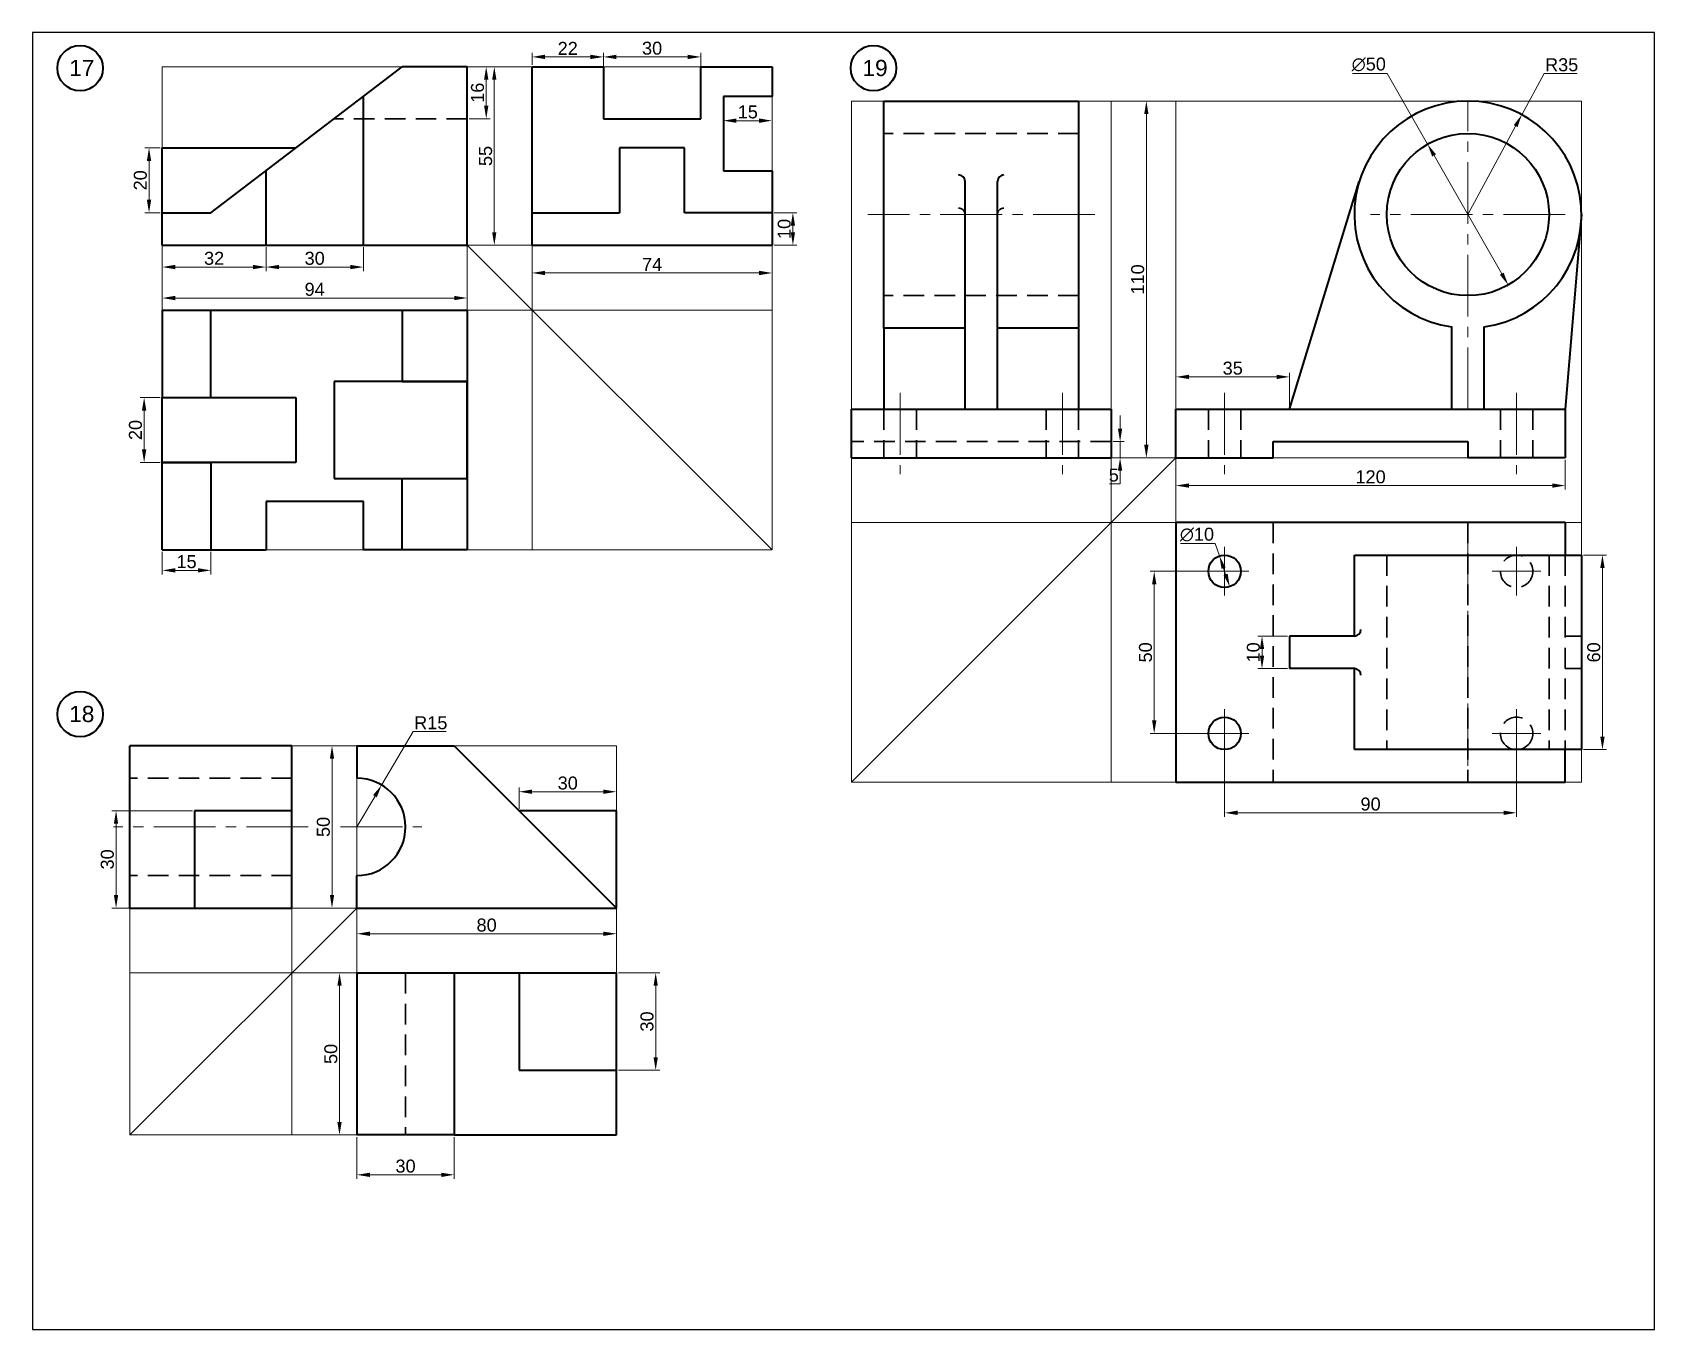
# Model space of a CAD drawing. Header units: millimetres. Extents: x 0 to 2700, y -450 to 400.
# Drawn here: x 2200 to 2700, y 0 to 400 of the extents above; entities that cross this region are included whole.
import ezdxf

# ---------------------------------------------------------------- set-up
doc = ezdxf.new("R2010")
doc.units = ezdxf.units.MM
doc.linetypes.add('CENTER2', pattern=[28.575, 19.05, -3.175, 3.175, -3.175])
doc.linetypes.add('DASHED2', pattern=[9.525, 6.35, -3.175])
for name, color, linetype, lineweight in [('Centre', 1, 'CENTER2', 20), ('Dim and Hatch', 6, 'Continuous', 20), ('Hidden', 3, 'DASHED2', 30), ('Object', 2, 'Continuous', 40), ('Projection', 5, 'Continuous', 5)]:
    doc.layers.add(name, color=color, linetype=linetype, lineweight=lineweight)
doc.styles.get("Standard").update_dxf_attribs({"font": 'arial.ttf'})
doc.dimstyles.new('ISO-25', dxfattribs={"dimtxt": 4, "dimasz": 4, "dimexe": 1.25, "dimexo": 0.625, "dimtad": 1, "dimtoh": 1, "dimdec": 0, "dimtxsty": 'Standard', "dimcen": 2.5, "dimclrd": 256, "dimclre": 256, "dimclrt": 256, "dimadec": 0, "dimazin": 0, "dimtfac": 1, "dimtdec": 0, "dimtmove": 0, "dimatfit": 2, "dimfxl": 1, "dimlwd": -1, "dimlwe": -1, "dimarcsym": 0})

msp = doc.modelspace()

# ---------------------------------------------------------------- texts
at = {"layer": 'Object', "char_height": 5, "attachment_point": 1}
for s, insert in [('17', (2211.32, 391.54)), ('19', (2455.84, 391.54)), ('18', (2211.32, 192.33))]:
    msp.add_mtext_dynamic_manual_height_columns(s, width=42.3293, gutter_width=25, heights=[0], dxfattribs=dict(at, insert=insert))

# ---------------------------------------------------------------- blocks, each defined once
blk = doc.blocks.new('*D175')
at = {"layer": 'Defpoints', "color": 0, "transparency": 16777216}
for p in [(2354, 334.4), (2428, 334.4), (2428, 325.83)]:
    blk.add_point(p, dxfattribs=at)
at = {"layer": 'Dim and Hatch', "transparency": 16777216}
for p, q in [((2354, 333.78), (2354, 324.58)), ((2428, 333.78), (2428, 324.58)), ((2358, 325.83), (2424, 325.83))]:
    blk.add_line(p, q, dxfattribs=at)
for points in [[(2358, 326.49), (2358, 325.16), (2354, 325.83)], [(2424, 326.49), (2424, 325.16), (2428, 325.83)]]:
    blk.add_solid(points, dxfattribs=at)
at = {"layer": 'Dim and Hatch', "transparency": 16777216, "insert": (2391, 328.45), "char_height": 4, "attachment_point": 5}
blk.add_mtext('74', dxfattribs=at)
blk = doc.blocks.new('*D176')
at = {"layer": 'Defpoints', "color": 0, "transparency": 16777216}
for p in [(2334, 389.4), (2342.36, 389.4), (2334, 334.4)]:
    blk.add_point(p, dxfattribs=at)
at = {"layer": 'Dim and Hatch', "transparency": 16777216}
for p, q in [((2334.63, 389.4), (2343.61, 389.4)), ((2342.36, 338.4), (2342.36, 385.4)), ((2334.63, 334.4), (2343.61, 334.4))]:
    blk.add_line(p, q, dxfattribs=at)
for points in [[(2341.69, 385.4), (2343.02, 385.4), (2342.36, 389.4)], [(2341.69, 338.4), (2343.02, 338.4), (2342.36, 334.4)]]:
    blk.add_solid(points, dxfattribs=at)
at = {"layer": 'Dim and Hatch', "transparency": 16777216, "insert": (2339.7, 361.9), "char_height": 4, "attachment_point": 5, "rotation": 90}
blk.add_mtext('55', dxfattribs=at)
blk = doc.blocks.new('*D177')
at = {"layer": 'Defpoints', "color": 0, "transparency": 16777216}
for p in [(2334, 318.09), (2240, 314.4), (2334, 314.4)]:
    blk.add_point(p, dxfattribs=at)
at = {"layer": 'Dim and Hatch', "transparency": 16777216}
for p, q in [((2240, 315.03), (2240, 319.34)), ((2244, 318.09), (2330, 318.09)), ((2334, 315.03), (2334, 319.34))]:
    blk.add_line(p, q, dxfattribs=at)
for points in [[(2244, 318.76), (2244, 317.43), (2240, 318.09)], [(2330, 318.76), (2330, 317.43), (2334, 318.09)]]:
    blk.add_solid(points, dxfattribs=at)
at = {"layer": 'Dim and Hatch', "transparency": 16777216, "insert": (2287, 320.76), "char_height": 4, "attachment_point": 5}
blk.add_mtext('94', dxfattribs=at)
blk = doc.blocks.new('*D178')
at = {"layer": 'Defpoints', "color": 0, "transparency": 16777216}
for p in [(2413, 380.25), (2428, 380.25), (2413, 372.79)]:
    blk.add_point(p, dxfattribs=at)
at = {"layer": 'Dim and Hatch', "transparency": 16777216}
for p, q in [((2413, 379.63), (2413, 371.54)), ((2428, 379.63), (2428, 371.54)), ((2424, 372.79), (2417, 372.79))]:
    blk.add_line(p, q, dxfattribs=at)
for points in [[(2417, 373.46), (2417, 372.12), (2413, 372.79)], [(2424, 373.46), (2424, 372.12), (2428, 372.79)]]:
    blk.add_solid(points, dxfattribs=at)
at = {"layer": 'Dim and Hatch', "transparency": 16777216, "insert": (2420.5, 375.46), "char_height": 4, "attachment_point": 5}
blk.add_mtext('15', dxfattribs=at)
blk = doc.blocks.new('*D179')
at = {"layer": 'Defpoints', "color": 0, "transparency": 16777216}
for p in [(2376, 392.45), (2354, 389.4), (2376, 389.4)]:
    blk.add_point(p, dxfattribs=at)
at = {"layer": 'Dim and Hatch', "transparency": 16777216}
for p, q in [((2354, 390.03), (2354, 393.7)), ((2358, 392.45), (2372, 392.45)), ((2376, 390.03), (2376, 393.7))]:
    blk.add_line(p, q, dxfattribs=at)
for points in [[(2358, 393.12), (2358, 391.78), (2354, 392.45)], [(2372, 393.12), (2372, 391.78), (2376, 392.45)]]:
    blk.add_solid(points, dxfattribs=at)
at = {"layer": 'Dim and Hatch', "transparency": 16777216, "insert": (2365, 395.08), "char_height": 4, "attachment_point": 5}
blk.add_mtext('22', dxfattribs=at)
blk = doc.blocks.new('*D180')
at = {"layer": 'Defpoints', "color": 0, "transparency": 16777216}
for p in [(2406, 392.45), (2376, 373.4), (2406, 373.4)]:
    blk.add_point(p, dxfattribs=at)
at = {"layer": 'Dim and Hatch', "transparency": 16777216}
for p, q in [((2376, 374.03), (2376, 393.7)), ((2380, 392.45), (2402, 392.45)), ((2406, 374.03), (2406, 393.7))]:
    blk.add_line(p, q, dxfattribs=at)
for points in [[(2380, 393.12), (2380, 391.78), (2376, 392.45)], [(2402, 393.12), (2402, 391.78), (2406, 392.45)]]:
    blk.add_solid(points, dxfattribs=at)
at = {"layer": 'Dim and Hatch', "transparency": 16777216, "insert": (2391, 395.12), "char_height": 4, "attachment_point": 5}
blk.add_mtext('30', dxfattribs=at)
blk = doc.blocks.new('*D181')
at = {"layer": 'Defpoints', "color": 0, "transparency": 16777216}
for p in [(2240, 287.4), (2234.43, 267.4), (2240, 267.4)]:
    blk.add_point(p, dxfattribs=at)
at = {"layer": 'Dim and Hatch', "transparency": 16777216}
for p, q in [((2239.38, 287.4), (2233.18, 287.4)), ((2234.43, 283.4), (2234.43, 271.4)), ((2239.38, 267.4), (2233.18, 267.4))]:
    blk.add_line(p, q, dxfattribs=at)
for points in [[(2233.76, 283.4), (2235.1, 283.4), (2234.43, 287.4)], [(2233.76, 271.4), (2235.1, 271.4), (2234.43, 267.4)]]:
    blk.add_solid(points, dxfattribs=at)
at = {"layer": 'Dim and Hatch', "transparency": 16777216, "insert": (2231.76, 277.4), "char_height": 4, "attachment_point": 5, "rotation": 90}
blk.add_mtext('20', dxfattribs=at)
blk = doc.blocks.new('*D182')
at = {"layer": 'Defpoints', "color": 0, "transparency": 16777216}
for p in [(2240, 364.4), (2235.94, 344.4), (2240, 344.4)]:
    blk.add_point(p, dxfattribs=at)
at = {"layer": 'Dim and Hatch', "transparency": 16777216}
for p, q in [((2239.38, 364.4), (2234.69, 364.4)), ((2235.94, 360.4), (2235.94, 348.4)), ((2239.38, 344.4), (2234.69, 344.4))]:
    blk.add_line(p, q, dxfattribs=at)
for points in [[(2235.27, 360.4), (2236.6, 360.4), (2235.94, 364.4)], [(2235.27, 348.4), (2236.6, 348.4), (2235.94, 344.4)]]:
    blk.add_solid(points, dxfattribs=at)
at = {"layer": 'Dim and Hatch', "transparency": 16777216, "insert": (2233.27, 354.4), "char_height": 4, "attachment_point": 5, "rotation": 90}
blk.add_mtext('20', dxfattribs=at)
blk = doc.blocks.new('*D183')
at = {"layer": 'Defpoints', "color": 0, "transparency": 16777216}
for p in [(2428, 344.4), (2428, 334.4), (2434.4, 334.4)]:
    blk.add_point(p, dxfattribs=at)
at = {"layer": 'Dim and Hatch', "transparency": 16777216}
for p, q in [((2428.63, 344.4), (2435.65, 344.4)), ((2434.4, 340.4), (2434.4, 338.4)), ((2428.63, 334.4), (2435.65, 334.4))]:
    blk.add_line(p, q, dxfattribs=at)
for points in [[(2433.74, 340.4), (2435.07, 340.4), (2434.4, 344.4)], [(2433.74, 338.4), (2435.07, 338.4), (2434.4, 334.4)]]:
    blk.add_solid(points, dxfattribs=at)
at = {"layer": 'Dim and Hatch', "transparency": 16777216, "insert": (2431.74, 339.4), "char_height": 4, "attachment_point": 5, "rotation": 90}
blk.add_mtext('10', dxfattribs=at)
blk = doc.blocks.new('*D184')
at = {"layer": 'Defpoints', "color": 0, "transparency": 16777216}
for p in [(2240, 240.4), (2255, 240.4), (2255, 234.11)]:
    blk.add_point(p, dxfattribs=at)
at = {"layer": 'Dim and Hatch', "transparency": 16777216}
for p, q in [((2240, 239.78), (2240, 232.86)), ((2255, 239.78), (2255, 232.86)), ((2244, 234.11), (2251, 234.11))]:
    blk.add_line(p, q, dxfattribs=at)
for points in [[(2244, 234.78), (2244, 233.45), (2240, 234.11)], [(2251, 234.78), (2251, 233.45), (2255, 234.11)]]:
    blk.add_solid(points, dxfattribs=at)
at = {"layer": 'Dim and Hatch', "transparency": 16777216, "insert": (2247.5, 236.78), "char_height": 4, "attachment_point": 5}
blk.add_mtext('15', dxfattribs=at)
blk = doc.blocks.new('*D185')
at = {"layer": 'Defpoints', "color": 0, "transparency": 16777216}
for p in [(2334, 389.4), (2334, 373.4), (2339.87, 373.4)]:
    blk.add_point(p, dxfattribs=at)
at = {"layer": 'Dim and Hatch', "transparency": 16777216}
for p, q in [((2334.63, 389.4), (2341.12, 389.4)), ((2339.87, 385.4), (2339.87, 377.4)), ((2334.63, 373.4), (2341.12, 373.4))]:
    blk.add_line(p, q, dxfattribs=at)
for points in [[(2339.2, 385.4), (2340.54, 385.4), (2339.87, 389.4)], [(2339.2, 377.4), (2340.54, 377.4), (2339.87, 373.4)]]:
    blk.add_solid(points, dxfattribs=at)
at = {"layer": 'Dim and Hatch', "transparency": 16777216, "insert": (2337.2, 381.4), "char_height": 4, "attachment_point": 5, "rotation": 90}
blk.add_mtext('16', dxfattribs=at)
blk = doc.blocks.new('*D186')
at = {"layer": 'Defpoints', "color": 0, "transparency": 16777216}
for p in [(2240, 334.4), (2272, 334.4), (2272, 327.65)]:
    blk.add_point(p, dxfattribs=at)
at = {"layer": 'Dim and Hatch', "transparency": 16777216}
for p, q in [((2240, 333.78), (2240, 326.4)), ((2272, 333.78), (2272, 326.4)), ((2244, 327.65), (2268, 327.65))]:
    blk.add_line(p, q, dxfattribs=at)
for points in [[(2244, 328.32), (2244, 326.99), (2240, 327.65)], [(2268, 328.32), (2268, 326.99), (2272, 327.65)]]:
    blk.add_solid(points, dxfattribs=at)
at = {"layer": 'Dim and Hatch', "transparency": 16777216, "insert": (2256, 330.32), "char_height": 4, "attachment_point": 5}
blk.add_mtext('32', dxfattribs=at)
blk = doc.blocks.new('*D187')
at = {"layer": 'Defpoints', "color": 0, "transparency": 16777216}
for p in [(2272, 334.4), (2302, 334.4), (2302, 327.65)]:
    blk.add_point(p, dxfattribs=at)
at = {"layer": 'Dim and Hatch', "transparency": 16777216}
for p, q in [((2272, 333.78), (2272, 326.4)), ((2302, 333.78), (2302, 326.4)), ((2276, 327.65), (2298, 327.65))]:
    blk.add_line(p, q, dxfattribs=at)
for points in [[(2276, 328.32), (2276, 326.99), (2272, 327.65)], [(2298, 328.32), (2298, 326.99), (2302, 327.65)]]:
    blk.add_solid(points, dxfattribs=at)
at = {"layer": 'Dim and Hatch', "transparency": 16777216, "insert": (2287, 330.32), "char_height": 4, "attachment_point": 5}
blk.add_mtext('30', dxfattribs=at)
blk = doc.blocks.new('*D188')
at = {"layer": 'Defpoints', "color": 0, "transparency": 16777216}
for p in [(2300, 130), (2380, 130), (2380, 122.06)]:
    blk.add_point(p, dxfattribs=at)
at = {"layer": 'Dim and Hatch', "transparency": 16777216}
for p, q in [((2300, 129.38), (2300, 120.81)), ((2380, 129.38), (2380, 120.81)), ((2304, 122.06), (2376, 122.06))]:
    blk.add_line(p, q, dxfattribs=at)
for points in [[(2304, 122.72), (2304, 121.39), (2300, 122.06)], [(2376, 122.72), (2376, 121.39), (2380, 122.06)]]:
    blk.add_solid(points, dxfattribs=at)
at = {"layer": 'Dim and Hatch', "transparency": 16777216, "insert": (2340, 124.72), "char_height": 4, "attachment_point": 5}
blk.add_mtext('80', dxfattribs=at)
blk = doc.blocks.new('*D189')
at = {"layer": 'Defpoints', "color": 0, "transparency": 16777216}
for p in [(2280, 180), (2280, 130), (2292.34, 130)]:
    blk.add_point(p, dxfattribs=at)
at = {"layer": 'Dim and Hatch', "transparency": 16777216}
for p, q in [((2280.63, 180), (2293.59, 180)), ((2292.34, 176), (2292.34, 134)), ((2280.63, 130), (2293.59, 130))]:
    blk.add_line(p, q, dxfattribs=at)
for points in [[(2291.68, 176), (2293.01, 176), (2292.34, 180)], [(2291.68, 134), (2293.01, 134), (2292.34, 130)]]:
    blk.add_solid(points, dxfattribs=at)
at = {"layer": 'Dim and Hatch', "transparency": 16777216, "insert": (2289.68, 155), "char_height": 4, "attachment_point": 5, "rotation": 90}
blk.add_mtext('50', dxfattribs=at)
blk = doc.blocks.new('*D190')
at = {"layer": 'Defpoints', "color": 0, "transparency": 16777216}
for p in [(2300, 110), (2294.65, 60), (2300, 60)]:
    blk.add_point(p, dxfattribs=at)
at = {"layer": 'Dim and Hatch', "transparency": 16777216}
for p, q in [((2299.38, 110), (2293.4, 110)), ((2294.65, 106), (2294.65, 64)), ((2299.38, 60), (2293.4, 60))]:
    blk.add_line(p, q, dxfattribs=at)
for points in [[(2293.99, 106), (2295.32, 106), (2294.65, 110)], [(2293.99, 64), (2295.32, 64), (2294.65, 60)]]:
    blk.add_solid(points, dxfattribs=at)
at = {"layer": 'Dim and Hatch', "transparency": 16777216, "insert": (2291.99, 85), "char_height": 4, "attachment_point": 5, "rotation": 90}
blk.add_mtext('50', dxfattribs=at)
blk = doc.blocks.new('*D191')
at = {"layer": 'Defpoints', "color": 0, "transparency": 16777216}
for p in [(2350, 165.86), (2350, 160), (2380, 160)]:
    blk.add_point(p, dxfattribs=at)
at = {"layer": 'Dim and Hatch', "transparency": 16777216}
for p, q in [((2350, 160.62), (2350, 167.11)), ((2376, 165.86), (2354, 165.86)), ((2380, 160.62), (2380, 167.11))]:
    blk.add_line(p, q, dxfattribs=at)
for points in [[(2354, 166.52), (2354, 165.19), (2350, 165.86)], [(2376, 166.52), (2376, 165.19), (2380, 165.86)]]:
    blk.add_solid(points, dxfattribs=at)
at = {"layer": 'Dim and Hatch', "transparency": 16777216, "insert": (2365, 168.52), "char_height": 4, "attachment_point": 5}
blk.add_mtext('30', dxfattribs=at)
blk = doc.blocks.new('*D192')
at = {"layer": 'Defpoints', "color": 0, "transparency": 16777216}
for p in [(2250, 160), (2225.77, 130), (2250, 130)]:
    blk.add_point(p, dxfattribs=at)
at = {"layer": 'Dim and Hatch', "transparency": 16777216}
for p, q in [((2249.38, 160), (2224.52, 160)), ((2225.77, 156), (2225.77, 134)), ((2249.38, 130), (2224.52, 130))]:
    blk.add_line(p, q, dxfattribs=at)
for points in [[(2225.1, 156), (2226.43, 156), (2225.77, 160)], [(2225.1, 134), (2226.43, 134), (2225.77, 130)]]:
    blk.add_solid(points, dxfattribs=at)
at = {"layer": 'Dim and Hatch', "transparency": 16777216, "insert": (2223.1, 145), "char_height": 4, "attachment_point": 5, "rotation": 90}
blk.add_mtext('30', dxfattribs=at)
blk = doc.blocks.new('*D193')
at = {"layer": 'Defpoints', "color": 0, "transparency": 16777216}
for p in [(2300, 60), (2330, 60), (2330, 47.72)]:
    blk.add_point(p, dxfattribs=at)
at = {"layer": 'Dim and Hatch', "transparency": 16777216}
for p, q in [((2300, 59.37), (2300, 46.47)), ((2330, 59.37), (2330, 46.47)), ((2304, 47.72), (2326, 47.72))]:
    blk.add_line(p, q, dxfattribs=at)
for points in [[(2304, 48.38), (2304, 47.05), (2300, 47.72)], [(2326, 48.38), (2326, 47.05), (2330, 47.72)]]:
    blk.add_solid(points, dxfattribs=at)
at = {"layer": 'Dim and Hatch', "transparency": 16777216, "insert": (2315, 50.39), "char_height": 4, "attachment_point": 5}
blk.add_mtext('30', dxfattribs=at)
blk = doc.blocks.new('*D194')
at = {"layer": 'Defpoints', "color": 0, "transparency": 16777216}
for p in [(2307.62, 167.92), (2300, 155)]:
    blk.add_point(p, dxfattribs=at)
at = {"layer": 'Dim and Hatch', "transparency": 16777216}
for p, q in [((2307.62, 167.92), (2317.36, 184.43)), ((2317.36, 184.43), (2327.57, 184.43)), ((2300, 155), (2305.59, 164.48))]:
    blk.add_line(p, q, dxfattribs=at)
blk.add_solid([(2305.01, 164.81), (2306.16, 164.14), (2307.62, 167.92)], dxfattribs=at)
at = {"layer": 'Dim and Hatch', "transparency": 16777216, "insert": (2322.78, 187.1), "char_height": 4, "attachment_point": 5}
blk.add_mtext('R15', dxfattribs=at)
blk = doc.blocks.new('*D195')
at = {"layer": 'Defpoints', "color": 0, "transparency": 16777216}
for p in [(2380, 110), (2380, 80), (2392.11, 80)]:
    blk.add_point(p, dxfattribs=at)
at = {"layer": 'Dim and Hatch', "transparency": 16777216}
for p, q in [((2380.63, 110), (2393.36, 110)), ((2392.11, 106), (2392.11, 84)), ((2380.63, 80), (2393.36, 80))]:
    blk.add_line(p, q, dxfattribs=at)
for points in [[(2391.44, 106), (2392.78, 106), (2392.11, 110)], [(2391.44, 84), (2392.78, 84), (2392.11, 80)]]:
    blk.add_solid(points, dxfattribs=at)
at = {"layer": 'Dim and Hatch', "transparency": 16777216, "insert": (2389.44, 95), "char_height": 4, "attachment_point": 5, "rotation": 90}
blk.add_mtext('30', dxfattribs=at)
blk = doc.blocks.new('*D196')
at = {"layer": 'Defpoints', "color": 0, "transparency": 16777216}
for p in [(2659.08, 374.63), (2642.47, 343.83)]:
    blk.add_point(p, dxfattribs=at)
at = {"layer": 'Dim and Hatch', "transparency": 16777216}
for p, q in [((2659.08, 374.63), (2665.94, 387.34)), ((2665.94, 387.34), (2676.15, 387.34)), ((2642.47, 343.83), (2657.18, 371.11))]:
    blk.add_line(p, q, dxfattribs=at)
blk.add_solid([(2656.6, 371.43), (2657.77, 370.79), (2659.08, 374.63)], dxfattribs=at)
at = {"layer": 'Dim and Hatch', "transparency": 16777216, "insert": (2671.36, 390.01), "char_height": 4, "attachment_point": 5}
blk.add_mtext('R35', dxfattribs=at)
blk = doc.blocks.new('*D197')
at = {"layer": 'Defpoints', "color": 0, "transparency": 16777216}
for p in [(2630.05, 365.53), (2654.88, 322.13)]:
    blk.add_point(p, dxfattribs=at)
at = {"layer": 'Dim and Hatch', "transparency": 16777216}
for p, q in [((2617.57, 387.34), (2606.88, 387.34)), ((2630.05, 365.53), (2617.57, 387.34)), ((2652.9, 325.6), (2632.04, 362.05))]:
    blk.add_line(p, q, dxfattribs=at)
for points in [[(2632.62, 362.39), (2631.46, 361.72), (2630.05, 365.53)], [(2653.48, 325.93), (2652.32, 325.27), (2654.88, 322.13)]]:
    blk.add_solid(points, dxfattribs=at)
at = {"layer": 'Dim and Hatch', "transparency": 16777216, "insert": (2611.91, 390.12), "char_height": 4, "attachment_point": 5}
blk.add_mtext('∅50', dxfattribs=at)
blk = doc.blocks.new('*D198')
at = {"layer": 'Defpoints', "color": 0, "transparency": 16777216}
for p in [(2565.88, 238.57), (2569.05, 229.09)]:
    blk.add_point(p, dxfattribs=at)
at = {"layer": 'Dim and Hatch', "transparency": 16777216}
for p, q in [((2564.61, 242.36), (2553.92, 242.36)), ((2565.88, 238.57), (2564.61, 242.36)), ((2567.79, 232.88), (2567.15, 234.78))]:
    blk.add_line(p, q, dxfattribs=at)
for points in [[(2567.78, 234.99), (2566.52, 234.56), (2565.88, 238.57)], [(2568.42, 233.09), (2567.15, 232.67), (2569.05, 229.09)]]:
    blk.add_solid(points, dxfattribs=at)
at = {"layer": 'Dim and Hatch', "transparency": 16777216, "insert": (2558.95, 245.14), "char_height": 4, "attachment_point": 5}
blk.add_mtext('∅10', dxfattribs=at)
blk = doc.blocks.new('*D199')
at = {"layer": 'Defpoints', "color": 0, "transparency": 16777216}
for p in [(2587.47, 213.83), (2579, 203.83), (2587.47, 203.83)]:
    blk.add_point(p, dxfattribs=at)
at = {"layer": 'Dim and Hatch', "transparency": 16777216}
for p, q in [((2586.84, 213.83), (2577.75, 213.83)), ((2579, 209.83), (2579, 207.83)), ((2586.84, 203.83), (2577.75, 203.83))]:
    blk.add_line(p, q, dxfattribs=at)
for points in [[(2578.34, 209.83), (2579.67, 209.83), (2579, 213.83)], [(2578.34, 207.83), (2579.67, 207.83), (2579, 203.83)]]:
    blk.add_solid(points, dxfattribs=at)
at = {"layer": 'Dim and Hatch', "transparency": 16777216, "insert": (2576.34, 208.83), "char_height": 4, "attachment_point": 5, "rotation": 90}
blk.add_mtext('10', dxfattribs=at)
blk = doc.blocks.new('*D200')
at = {"layer": 'Defpoints', "color": 0, "transparency": 16777216}
for p in [(2587.47, 293.78), (2552.47, 283.83), (2587.47, 283.83)]:
    blk.add_point(p, dxfattribs=at)
at = {"layer": 'Dim and Hatch', "transparency": 16777216}
for p, q in [((2552.47, 284.45), (2552.47, 295.03)), ((2587.47, 284.45), (2587.47, 295.03)), ((2556.47, 293.78), (2583.47, 293.78))]:
    blk.add_line(p, q, dxfattribs=at)
for points in [[(2556.47, 294.45), (2556.47, 293.11), (2552.47, 293.78)], [(2583.47, 294.45), (2583.47, 293.11), (2587.47, 293.78)]]:
    blk.add_solid(points, dxfattribs=at)
at = {"layer": 'Dim and Hatch', "transparency": 16777216, "insert": (2569.97, 296.45), "char_height": 4, "attachment_point": 5}
blk.add_mtext('35', dxfattribs=at)
blk = doc.blocks.new('*D201')
at = {"layer": 'Defpoints', "color": 0, "transparency": 16777216}
for p in [(2552.47, 268.83), (2672.47, 268.83), (2552.47, 260.26)]:
    blk.add_point(p, dxfattribs=at)
at = {"layer": 'Dim and Hatch', "transparency": 16777216}
for p, q in [((2552.47, 268.2), (2552.47, 259.01)), ((2672.47, 268.2), (2672.47, 259.01)), ((2668.47, 260.26), (2556.47, 260.26))]:
    blk.add_line(p, q, dxfattribs=at)
for points in [[(2556.47, 260.93), (2556.47, 259.6), (2552.47, 260.26)], [(2668.47, 260.93), (2668.47, 259.6), (2672.47, 260.26)]]:
    blk.add_solid(points, dxfattribs=at)
at = {"layer": 'Dim and Hatch', "transparency": 16777216, "insert": (2612.47, 262.93), "char_height": 4, "attachment_point": 5}
blk.add_mtext('120', dxfattribs=at)
blk = doc.blocks.new('*D202')
at = {"layer": 'Defpoints', "color": 0, "transparency": 16777216}
for p in [(2522.47, 378.83), (2532.47, 268.83), (2543.36, 268.83)]:
    blk.add_point(p, dxfattribs=at)
at = {"layer": 'Dim and Hatch', "transparency": 16777216}
for p, q in [((2523.09, 378.83), (2544.61, 378.83)), ((2543.36, 374.83), (2543.36, 272.83)), ((2533.09, 268.83), (2544.61, 268.83))]:
    blk.add_line(p, q, dxfattribs=at)
for points in [[(2542.69, 374.83), (2544.02, 374.83), (2543.36, 378.83)], [(2542.69, 272.83), (2544.02, 272.83), (2543.36, 268.83)]]:
    blk.add_solid(points, dxfattribs=at)
at = {"layer": 'Dim and Hatch', "transparency": 16777216, "insert": (2540.69, 323.83), "char_height": 4, "attachment_point": 5, "rotation": 90}
blk.add_mtext('110', dxfattribs=at)
blk = doc.blocks.new('*D203')
at = {"layer": 'Defpoints', "color": 0, "transparency": 16777216}
for p in [(2532.47, 273.83), (2532.47, 268.83), (2535.26, 268.83)]:
    blk.add_point(p, dxfattribs=at)
at = {"layer": 'Dim and Hatch', "transparency": 16777216}
for p, q in [((2535.26, 277.83), (2535.26, 281.83)), ((2533.09, 273.83), (2536.51, 273.83)), ((2535.26, 273.83), (2535.26, 268.83)), ((2533.09, 268.83), (2536.51, 268.83)), ((2535.26, 260.83), (2531.98, 260.83)), ((2535.26, 264.83), (2535.26, 260.83))]:
    blk.add_line(p, q, dxfattribs=at)
for points in [[(2534.59, 277.83), (2535.92, 277.83), (2535.26, 273.83)], [(2534.59, 264.83), (2535.92, 264.83), (2535.26, 268.83)]]:
    blk.add_solid(points, dxfattribs=at)
at = {"layer": 'Dim and Hatch', "transparency": 16777216, "insert": (2533.31, 263.49), "char_height": 4, "attachment_point": 5}
blk.add_mtext('5', dxfattribs=at)
blk = doc.blocks.new('*D204')
at = {"layer": 'Defpoints', "color": 0, "transparency": 16777216}
for p in [(2567.47, 183.83), (2657.47, 183.83), (2657.47, 159.35)]:
    blk.add_point(p, dxfattribs=at)
at = {"layer": 'Dim and Hatch', "transparency": 16777216}
for p, q in [((2567.47, 183.2), (2567.47, 158.1)), ((2657.47, 183.2), (2657.47, 158.1)), ((2571.47, 159.35), (2653.47, 159.35))]:
    blk.add_line(p, q, dxfattribs=at)
for points in [[(2571.47, 160.02), (2571.47, 158.69), (2567.47, 159.35)], [(2653.47, 160.02), (2653.47, 158.69), (2657.47, 159.35)]]:
    blk.add_solid(points, dxfattribs=at)
at = {"layer": 'Dim and Hatch', "transparency": 16777216, "insert": (2612.47, 162.02), "char_height": 4, "attachment_point": 5}
blk.add_mtext('90', dxfattribs=at)
blk = doc.blocks.new('*D205')
at = {"layer": 'Defpoints', "color": 0, "transparency": 16777216}
for p in [(2677.47, 238.83), (2677.47, 178.83), (2683.94, 178.83)]:
    blk.add_point(p, dxfattribs=at)
at = {"layer": 'Dim and Hatch', "transparency": 16777216}
for p, q in [((2678.09, 238.83), (2685.19, 238.83)), ((2683.94, 234.83), (2683.94, 182.83)), ((2678.09, 178.83), (2685.19, 178.83))]:
    blk.add_line(p, q, dxfattribs=at)
for points in [[(2683.27, 234.83), (2684.6, 234.83), (2683.94, 238.83)], [(2683.27, 182.83), (2684.6, 182.83), (2683.94, 178.83)]]:
    blk.add_solid(points, dxfattribs=at)
at = {"layer": 'Dim and Hatch', "transparency": 16777216, "insert": (2681.27, 208.83), "char_height": 4, "attachment_point": 5, "rotation": 90}
blk.add_mtext('60', dxfattribs=at)
blk = doc.blocks.new('*D206')
at = {"layer": 'Defpoints', "color": 0, "transparency": 16777216}
for p in [(2567.47, 233.83), (2545.77, 183.83), (2567.47, 183.83)]:
    blk.add_point(p, dxfattribs=at)
at = {"layer": 'Dim and Hatch', "transparency": 16777216}
for p, q in [((2566.84, 233.83), (2544.52, 233.83)), ((2545.77, 229.83), (2545.77, 187.83)), ((2566.84, 183.83), (2544.52, 183.83))]:
    blk.add_line(p, q, dxfattribs=at)
for points in [[(2545.11, 229.83), (2546.44, 229.83), (2545.77, 233.83)], [(2545.11, 187.83), (2546.44, 187.83), (2545.77, 183.83)]]:
    blk.add_solid(points, dxfattribs=at)
at = {"layer": 'Dim and Hatch', "transparency": 16777216, "insert": (2543.1, 208.83), "char_height": 4, "attachment_point": 5, "rotation": 90}
blk.add_mtext('50', dxfattribs=at)

# ---------------------------------------------------------------- dimensions: what is measured, and where the dimension line sits
at = {"layer": 'Dim and Hatch'}
for base, p1, p2, picture, middle in [((2376, 392.45), (2354, 389.4), (2376, 389.4), '*D179', (2365, 395.08)), ((2406, 392.45), (2376, 373.4), (2406, 373.4), '*D180', (2391, 395.12)), ((2413, 372.79), (2428, 380.25), (2413, 380.25), '*D178', (2420.5, 375.46)), ((2272, 327.65), (2240, 334.4), (2272, 334.4), '*D186', (2256, 330.32)), ((2302, 327.65), (2272, 334.4), (2302, 334.4), '*D187', (2287, 330.32)), ((2428, 325.83), (2354, 334.4), (2428, 334.4), '*D175', (2391, 328.45)), ((2334, 318.09), (2240, 314.4), (2334, 314.4), '*D177', (2287, 320.76)), ((2587.47, 293.78), (2552.47, 283.83), (2587.47, 283.83), '*D200', (2569.97, 296.45)), ((2552.47, 260.26), (2672.47, 268.83), (2552.47, 268.83), '*D201', (2612.47, 262.93)), ((2255, 234.11), (2240, 240.4), (2255, 240.4), '*D184', (2247.5, 236.78)), ((2657.47, 159.35), (2567.47, 183.83), (2657.47, 183.83), '*D204', (2612.47, 162.02)), ((2350, 165.86), (2380, 160), (2350, 160), '*D191', (2365, 168.52)), ((2380, 122.06), (2300, 130), (2380, 130), '*D188', (2340, 124.72))]:
    dim = msp.add_linear_dim(base=base, p1=p1, p2=p2, dimstyle='ISO-25', dxfattribs=at)
    dim.commit()
    dim.dimension.update_dxf_attribs({"geometry": picture, "text_midpoint": middle})
for p1, p2, picture, middle in [((2654.88, 322.13), (2630.05, 365.53), '*D197', (2611.91, 387.34)), ((2569.05, 229.09), (2565.88, 238.57), '*D198', (2558.95, 242.36))]:
    dim = msp.add_diameter_dim_2p(p1=p1, p2=p2, dimstyle='ISO-25', dxfattribs=at)
    dim.commit()
    dim.dimension.update_dxf_attribs({"geometry": picture, "text_midpoint": middle, "dimtype": 163})
for center, mpoint, picture, middle in [((2642.47, 343.83), (2659.08, 374.63), '*D196', (2671.36, 387.34)), ((2300, 155), (2307.62, 167.92), '*D194', (2322.78, 184.43))]:
    dim = msp.add_radius_dim(center=center, mpoint=mpoint, dimstyle='ISO-25', dxfattribs=at)
    dim.commit()
    dim.dimension.update_dxf_attribs({"geometry": picture, "text_midpoint": middle, "dimtype": 164})
for base, p1, p2, picture, middle in [((2342.36, 389.4), (2334, 334.4), (2334, 389.4), '*D176', (2339.7, 361.9)), ((2339.87, 373.4), (2334, 389.4), (2334, 373.4), '*D185', (2337.2, 381.4)), ((2235.94, 344.4), (2240, 364.4), (2240, 344.4), '*D182', (2233.27, 354.4)), ((2434.4, 334.4), (2428, 344.4), (2428, 334.4), '*D183', (2431.74, 339.4)), ((2234.43, 267.4), (2240, 287.4), (2240, 267.4), '*D181', (2231.76, 277.4)), ((2535.26, 268.83), (2532.47, 273.83), (2532.47, 268.83), '*D203', (2533.31, 263.49)), ((2683.94, 178.83), (2677.47, 238.83), (2677.47, 178.83), '*D205', (2681.27, 208.83)), ((2545.77, 183.83), (2567.47, 233.83), (2567.47, 183.83), '*D206', (2543.1, 208.83)), ((2579, 203.83), (2587.47, 213.83), (2587.47, 203.83), '*D199', (2576.34, 208.83)), ((2225.77, 130), (2250, 160), (2250, 130), '*D192', (2223.1, 145)), ((2294.65, 60), (2300, 110), (2300, 60), '*D190', (2291.99, 85)), ((2392.11, 80), (2380, 110), (2380, 80), '*D195', (2389.44, 95))]:
    dim = msp.add_linear_dim(base=base, p1=p1, p2=p2, angle=90, dimstyle='ISO-25', dxfattribs=at)
    dim.commit()
    dim.dimension.update_dxf_attribs({"geometry": picture, "text_midpoint": middle})
for base, p1, p2, picture, middle in [((2543.36, 268.83), (2522.47, 378.83), (2532.47, 268.83), '*D202', (2543.36, 323.83)), ((2292.34, 130), (2280, 180), (2280, 130), '*D189', (2292.34, 155))]:
    dim = msp.add_linear_dim(base=base, p1=p1, p2=p2, angle=90, dimstyle='ISO-25', dxfattribs=at)
    dim.commit()
    dim.dimension.update_dxf_attribs({"geometry": picture, "text_midpoint": middle, "dimtype": 160})
dim = msp.add_linear_dim(base=(2330, 47.72), p1=(2300, 60), p2=(2330, 60), dimstyle='ISO-25', dxfattribs=at)
dim.commit()
dim.dimension.update_dxf_attribs({"geometry": '*D193', "text_midpoint": (2315, 47.72), "dimtype": 160})

# ---------------------------------------------------------------- linework, layer by layer
msp.add_lwpolyline([(2200, 0), (2700, 0), (2700, 400), (2200, 400)], close=True)
at = {"layer": 'Centre'}
for p, q in [((2642.47, 283.83), (2642.47, 378.83)), ((2527.47, 343.83), (2457.47, 343.83)), ((2672.47, 343.83), (2612.47, 343.83)), ((2467.47, 288.83), (2467.47, 263.83)), ((2517.47, 288.83), (2517.47, 263.83)), ((2567.47, 288.83), (2567.47, 263.83)), ((2657.47, 288.83), (2657.47, 263.83)), ((2567.47, 241.33), (2567.47, 226.33)), ((2642.47, 243.83), (2642.47, 173.83)), ((2657.47, 241.33), (2657.47, 226.33)), ((2559.97, 233.83), (2574.97, 233.83)), ((2649.97, 233.83), (2664.97, 233.83)), ((2567.47, 191.33), (2567.47, 176.33)), ((2657.47, 191.33), (2657.47, 176.33)), ((2559.97, 183.83), (2574.97, 183.83)), ((2649.97, 183.83), (2664.97, 183.83)), ((2285, 155), (2225, 155)), ((2295, 155), (2320, 155)), ((2300, 115), (2300, 55))]:
    msp.add_line(p, q, dxfattribs=at)
at = {"layer": 'Hidden'}
for p, q in [((2334, 373.4), (2293.02, 373.4)), ((2522.47, 368.83), (2462.47, 368.83)), ((2485.47, 345.83), (2485.47, 345.83)), ((2499.47, 345.83), (2499.47, 345.83)), ((2487.47, 343.83), (2487.47, 283.83)), ((2487.47, 343.83), (2487.47, 343.83)), ((2497.47, 343.83), (2497.47, 283.83)), ((2497.47, 343.83), (2497.47, 343.83)), ((2522.47, 318.83), (2462.47, 318.83)), ((2462.47, 283.83), (2462.47, 268.83)), ((2472.47, 283.83), (2472.47, 268.83)), ((2512.47, 283.83), (2512.47, 268.83)), ((2522.47, 283.83), (2522.47, 268.83)), ((2562.47, 283.83), (2562.47, 268.83)), ((2572.47, 283.83), (2572.47, 268.83)), ((2652.47, 283.83), (2652.47, 268.83)), ((2662.47, 283.83), (2662.47, 268.83)), ((2532.47, 273.83), (2452.47, 273.83)), ((2582.47, 248.83), (2582.47, 168.83)), ((2642.47, 248.83), (2642.47, 168.83)), ((2617.47, 238.83), (2617.47, 178.83)), ((2667.47, 238.83), (2667.47, 178.83)), ((2672.47, 238.83), (2672.47, 178.83)), ((2672.47, 213.83), (2677.47, 213.83)), ((2672.47, 203.83), (2677.47, 203.83)), ((2280, 170), (2230, 170)), ((2280, 140), (2230, 140)), ((2315, 110), (2315, 60))]:
    msp.add_line(p, q, dxfattribs=at)
for centre in [(2657.47, 233.83), (2657.47, 183.83)]:
    msp.add_circle(centre, 5, dxfattribs=at)
for centre, start, end in [((2485.47, 343.83), 0, 90), ((2499.47, 343.83), 90, 180)]:
    msp.add_arc(centre, 2, start, end, dxfattribs=at)
at = {"layer": 'Object'}
for p, q in [((2255, 344.4), (2314, 389.4)), ((2334, 389.4), (2314, 389.4)), ((2334, 334.4), (2334, 389.4)), ((2354, 334.4), (2354, 389.4)), ((2354, 389.4), (2376, 389.4)), ((2376, 389.4), (2376, 373.4)), ((2406, 373.4), (2406, 389.4)), ((2406, 389.4), (2428, 389.4)), ((2428, 389.4), (2428, 380.25)), ((2302, 334.4), (2302, 380.25)), ((2428, 380.25), (2413, 380.25)), ((2413, 380.25), (2413, 357.37)), ((2462.47, 378.83), (2522.47, 378.83)), ((2462.47, 308.83), (2462.47, 378.83)), ((2522.47, 378.83), (2522.47, 308.83)), ((2376, 373.4), (2406, 373.4)), ((2240, 344.4), (2240, 364.4)), ((2240, 364.4), (2281.22, 364.4)), ((2401, 364.4), (2381, 364.4)), ((2381, 364.4), (2381, 344.4)), ((2401, 344.4), (2401, 364.4)), ((2272, 334.4), (2272, 357.37)), ((2413, 357.37), (2428, 357.37)), ((2428, 357.37), (2428, 334.4)), ((2485.47, 356.08), (2485.47, 356.08)), ((2499.47, 356.08), (2499.47, 356.08)), ((2487.47, 283.83), (2487.47, 354.08)), ((2487.47, 354.08), (2487.47, 354.08)), ((2497.47, 283.83), (2497.47, 354.08)), ((2497.47, 354.08), (2497.47, 354.08)), ((2587.47, 283.83), (2609, 354.08)), ((2240, 334.4), (2240, 344.4)), ((2240, 344.4), (2255, 344.4)), ((2354, 344.4), (2381, 344.4)), ((2428, 344.4), (2401, 344.4)), ((2677.47, 343.83), (2672.47, 283.83)), ((2240, 334.4), (2272, 334.4)), ((2272, 334.4), (2302, 334.4)), ((2302, 334.4), (2334, 334.4)), ((2354, 334.4), (2428, 334.4)), ((2240, 314.4), (2334, 314.4)), ((2240, 314.4), (2240, 287.4)), ((2255, 287.4), (2255, 314.4)), ((2314, 314.4), (2314, 292.4)), ((2334, 314.4), (2334, 292.4)), ((2487.47, 308.83), (2462.47, 308.83)), ((2462.47, 308.83), (2462.47, 283.83)), ((2522.47, 308.83), (2497.47, 308.83)), ((2522.47, 308.83), (2522.47, 283.83)), ((2637.47, 283.83), (2637.47, 309.19)), ((2647.47, 283.83), (2647.47, 309.19)), ((2293.02, 292.4), (2293.02, 262.4)), ((2334, 292.4), (2293.02, 292.4)), ((2314, 292.4), (2334, 292.4)), ((2334, 292.4), (2334, 262.4)), ((2334, 262.4), (2334, 292.4)), ((2240, 287.4), (2255, 287.4)), ((2240, 287.4), (2281.22, 287.4)), ((2240, 267.4), (2240, 287.4)), ((2281.22, 287.4), (2281.22, 267.4)), ((2452.47, 268.83), (2452.47, 283.83)), ((2452.47, 283.83), (2532.47, 283.83)), ((2532.47, 283.83), (2532.47, 268.83)), ((2552.47, 268.83), (2552.47, 283.83)), ((2552.47, 283.83), (2672.47, 283.83)), ((2672.47, 283.83), (2672.47, 268.83)), ((2582.47, 268.83), (2582.47, 273.83)), ((2582.47, 273.83), (2642.47, 273.83)), ((2642.47, 273.83), (2642.47, 268.83)), ((2240, 240.4), (2240, 267.4)), ((2240, 267.4), (2255, 267.4)), ((2281.22, 267.4), (2240, 267.4)), ((2255, 267.4), (2255, 240.4)), ((2452.47, 268.83), (2532.47, 268.83)), ((2552.47, 268.83), (2582.47, 268.83)), ((2672.47, 268.83), (2642.47, 268.83)), ((2293.02, 262.4), (2334, 262.4)), ((2314, 240.4), (2314, 262.4)), ((2314, 262.4), (2334, 262.4)), ((2334, 262.4), (2334, 240.4)), ((2302, 255.4), (2272, 255.4)), ((2272, 255.4), (2272, 240.4)), ((2302, 240.4), (2302, 255.4)), ((2672.47, 248.83), (2552.47, 248.83)), ((2552.47, 248.83), (2552.47, 168.83)), ((2672.47, 248.83), (2672.47, 238.83)), ((2240, 240.4), (2255, 240.4)), ((2255, 240.4), (2272, 240.4)), ((2314, 240.4), (2302, 240.4)), ((2334, 240.4), (2314, 240.4)), ((2607.47, 238.83), (2677.47, 238.83)), ((2607.47, 213.83), (2607.47, 238.83)), ((2677.47, 238.83), (2677.47, 178.83)), ((2609.47, 215.83), (2609.47, 215.83)), ((2607.47, 213.83), (2587.47, 213.83)), ((2587.47, 213.83), (2587.47, 203.83)), ((2607.47, 213.83), (2607.47, 213.83)), ((2607.47, 203.83), (2587.47, 203.83)), ((2607.47, 178.83), (2607.47, 203.83)), ((2607.47, 203.83), (2607.47, 203.83)), ((2609.47, 201.83), (2609.47, 201.83)), ((2280, 180), (2230, 180)), ((2230, 130), (2230, 180)), ((2280, 160), (2280, 180)), ((2300, 180), (2330, 180)), ((2300, 180), (2300, 170)), ((2330, 180), (2380, 130)), ((2677.47, 178.83), (2607.47, 178.83)), ((2672.47, 168.83), (2672.47, 178.83)), ((2677.47, 178.83), (2672.47, 178.83)), ((2552.47, 168.83), (2672.47, 168.83)), ((2280, 160), (2250, 160)), ((2250, 160), (2250, 130)), ((2280, 130), (2280, 160)), ((2380, 160), (2350, 160)), ((2380, 130), (2380, 160)), ((2300, 130), (2300, 140)), ((2230, 130), (2280, 130)), ((2300, 130), (2380, 130)), ((2300, 110), (2300, 60)), ((2300, 110), (2330, 110)), ((2330, 110), (2330, 60)), ((2330, 110), (2380, 110)), ((2350, 110), (2350, 80)), ((2380, 60), (2380, 110)), ((2350, 80), (2380, 80)), ((2330, 60), (2300, 60)), ((2330, 60), (2380, 60))]:
    msp.add_line(p, q, dxfattribs=at)
for centre, radius in [((2214.7, 388.98), 7), ((2459.23, 388.98), 7), ((2642.47, 343.83), 25), ((2567.47, 233.83), 5), ((2214.7, 189.77), 7), ((2567.47, 183.83), 5)]:
    msp.add_circle(centre, radius, dxfattribs=at)
for centre, radius, start, end in [((2642.47, 343.83), 35, 278.2132, 261.7868), ((2485.47, 354.08), 2, 0, 90), ((2499.47, 354.08), 2, 90, 180), ((2607.47, 215.83), 2, 270, 0), ((2607.47, 201.83), 2, 0, 90), ((2300, 155), 15, 270, 90)]:
    msp.add_arc(centre, radius, start, end, dxfattribs=at)
at = {"layer": 'Projection'}
for p, q in [((2240, 389.4), (2334, 389.4)), ((2240, 334.4), (2240, 389.4)), ((2334, 389.4), (2334, 334.4)), ((2334, 389.4), (2354, 389.4)), ((2354, 389.4), (2354, 334.4)), ((2354, 389.4), (2428, 389.4)), ((2428, 389.4), (2428, 334.4)), ((2452.47, 268.83), (2452.47, 378.83)), ((2452.47, 378.83), (2532.47, 378.83)), ((2532.47, 268.83), (2532.47, 378.83)), ((2532.47, 378.83), (2552.47, 378.83)), ((2552.47, 378.83), (2677.47, 378.83)), ((2552.47, 268.83), (2552.47, 378.83)), ((2677.47, 378.83), (2677.47, 268.83)), ((2334, 334.4), (2240, 334.4)), ((2240, 314.4), (2240, 334.4)), ((2334, 334.4), (2354, 334.4)), ((2334, 314.4), (2334, 334.4)), ((2334, 334.4), (2428, 240.4)), ((2428, 334.4), (2354, 334.4)), ((2354, 334.4), (2354, 314.4)), ((2428, 334.4), (2428, 314.4)), ((2334, 314.4), (2240, 314.4)), ((2240, 314.4), (2240, 240.4)), ((2334, 240.4), (2334, 314.4)), ((2354, 314.4), (2334, 314.4)), ((2428, 314.4), (2354, 314.4)), ((2354, 240.4), (2354, 314.4)), ((2428, 240.4), (2428, 314.4)), ((2532.47, 268.83), (2452.47, 268.83)), ((2452.47, 168.83), (2452.47, 268.83)), ((2552.47, 268.83), (2452.47, 168.83)), ((2532.47, 268.83), (2552.47, 268.83)), ((2532.47, 248.83), (2532.47, 268.83)), ((2672.47, 268.83), (2552.47, 268.83)), ((2552.47, 268.83), (2552.47, 248.83)), ((2677.47, 268.83), (2677.47, 248.83)), ((2532.47, 248.83), (2452.47, 248.83)), ((2552.47, 248.83), (2532.47, 248.83)), ((2532.47, 248.83), (2532.47, 168.83)), ((2677.47, 248.83), (2552.47, 248.83)), ((2552.47, 248.83), (2552.47, 168.83)), ((2672.47, 248.83), (2672.47, 238.83)), ((2677.47, 168.83), (2677.47, 248.83)), ((2240, 240.4), (2334, 240.4)), ((2354, 240.4), (2334, 240.4)), ((2354, 240.4), (2428, 240.4)), ((2230, 180), (2280, 180)), ((2230, 130), (2230, 180)), ((2280, 180), (2280, 130)), ((2280, 180), (2300, 180)), ((2300, 180), (2300, 130)), ((2300, 180), (2380, 180)), ((2380, 180), (2380, 130)), ((2672.47, 178.83), (2672.47, 168.83)), ((2552.47, 168.83), (2452.47, 168.83)), ((2552.47, 168.83), (2677.47, 168.83)), ((2280, 130), (2230, 130)), ((2230, 130), (2230, 110)), ((2300, 130), (2230, 60)), ((2280, 130), (2300, 130)), ((2280, 110), (2280, 130)), ((2380, 130), (2300, 130)), ((2300, 130), (2300, 110)), ((2380, 130), (2380, 110)), ((2280, 110), (2230, 110)), ((2230, 110), (2230, 60)), ((2280, 110), (2280, 60)), ((2300, 110), (2280, 110)), ((2380, 110), (2300, 110)), ((2300, 110), (2300, 60)), ((2380, 60), (2380, 110)), ((2230, 60), (2280, 60)), ((2300, 60), (2280, 60)), ((2300, 60), (2380, 60))]:
    msp.add_line(p, q, dxfattribs=at)

msp.set_redraw_order([(e.dxf.handle, doc.entitydb.next_handle()) for e in msp.query("TEXT MTEXT ATTDEF DIMENSION ARC_DIMENSION")])  # texts and dimensions are drawn at this point

doc.saveas('drawing.dxf')
